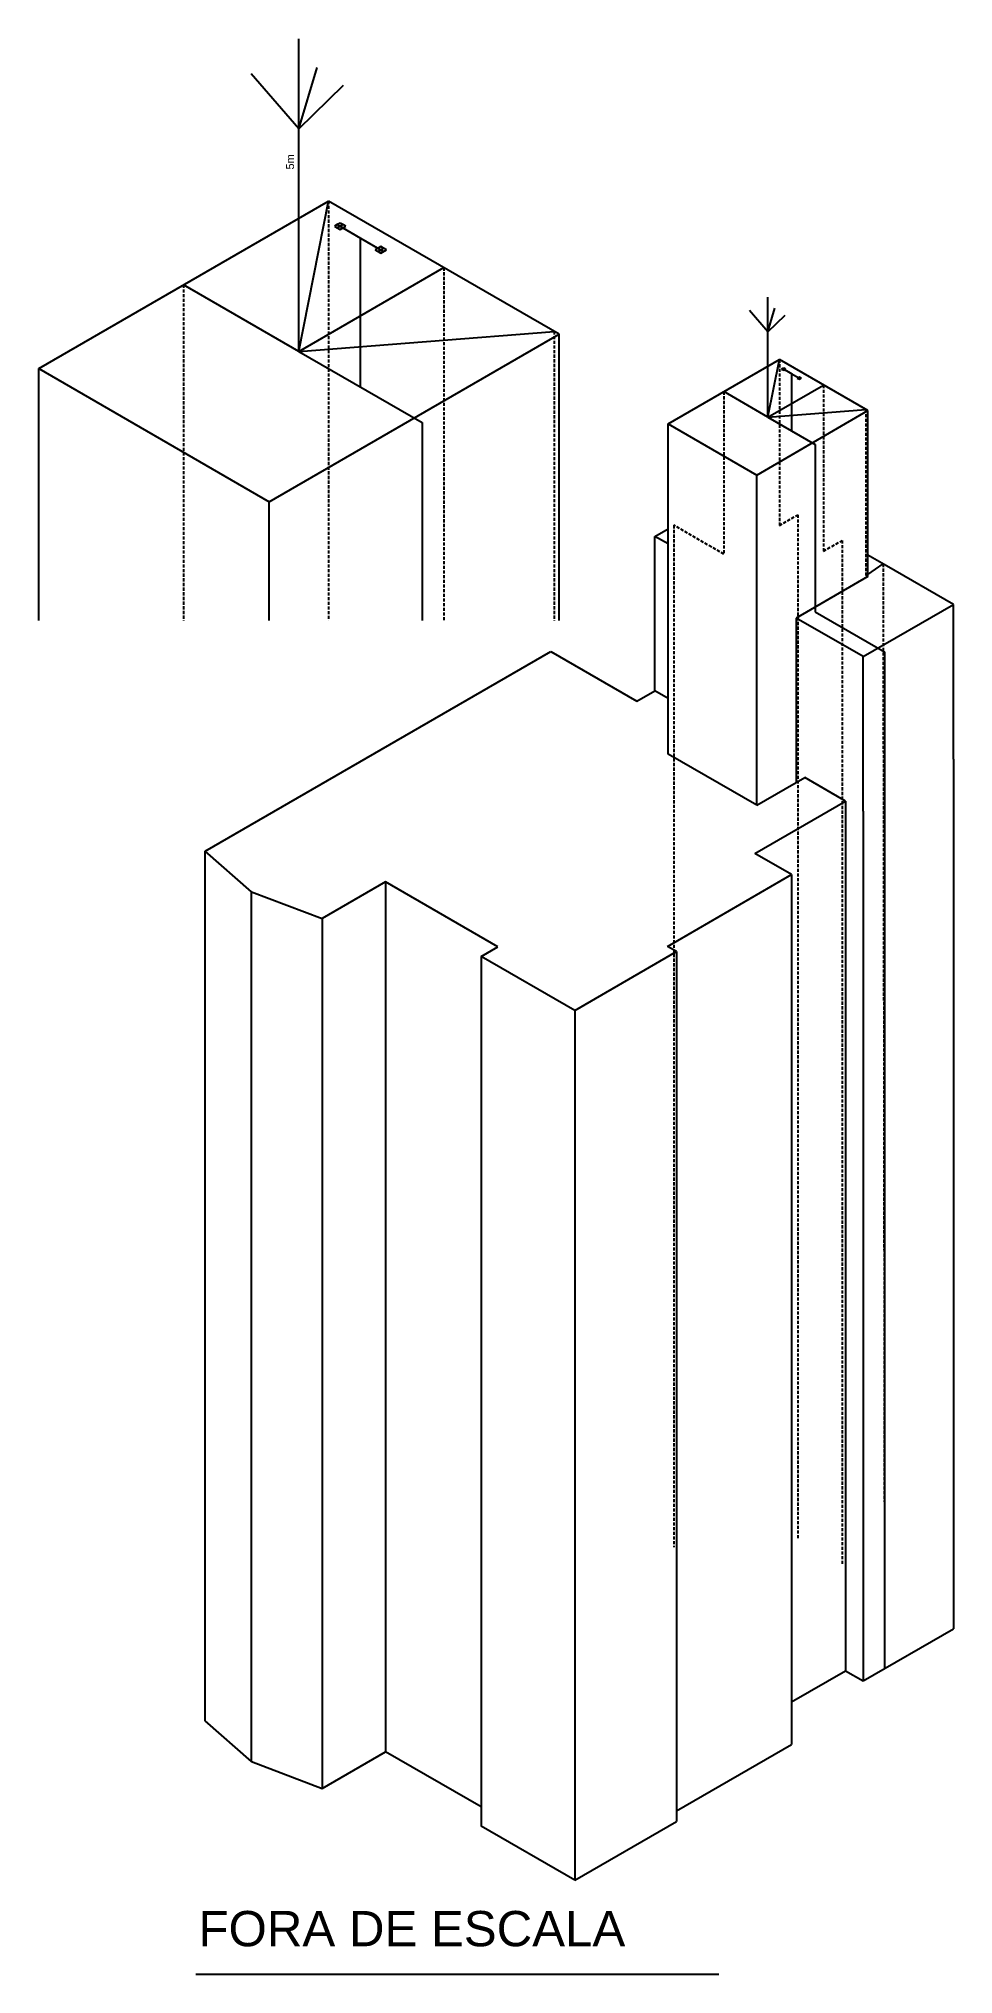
# Model space of a CAD drawing. Header units: inches. Extents: x 225 to 364, y 2 to 158.
# Drawn here: x 290.1 to 363.8, y 2.1 to 157.9 of the extents above; entities that cross this region are included whole.
import ezdxf

# ---------------------------------------------------------------- set-up
doc = ezdxf.new("R2010")
doc.units = ezdxf.units.IN
doc.header["$MEASUREMENT"] = 0
doc.linetypes.add('HIDDEN', pattern=[0.375, 0.25, -0.125])
for name, color, linetype in [('condutos', 61, 'Continuous'), ('estrutura', 180, 'Continuous'), ('materiais', 10, 'Continuous'), ('texto', 2, 'Continuous')]:
    doc.layers.add(name, color=color, linetype=linetype)
doc.styles.get("Standard").update_dxf_attribs({"font": 'arial.ttf'})

msp = doc.modelspace()

# ---------------------------------------------------------------- texts
at = {"layer": 'texto', "insert": (310.06, 145.5), "char_height": 0.629, "attachment_point": 1, "rotation": 90}
msp.add_mtext_dynamic_manual_height_columns('\\pxqc;5m', width=4.892, gutter_width=3.15, heights=[0], dxfattribs=at)
at = {"layer": 'texto', "insert": (300.16, 7.18), "char_height": 2.8384, "attachment_point": 1}
msp.add_mtext_dynamic_manual_height_columns('\\pxi-3,l4,ql,t4;FORA DE ESCALA', width=130.4611, gutter_width=14.19, heights=[0], dxfattribs=at)

# ---------------------------------------------------------------- linework, layer by layer
at = {"layer": 'condutos'}
for p, q in [((311.09, 132.7), (313.47, 144.8)), ((311.09, 132.7), (322.76, 139.44)), ((311.09, 132.7), (301.8, 138.06)), ((311.09, 132.7), (331.64, 134.31)), ((311.09, 132.7), (321.01, 126.97)), ((348.86, 127.4), (349.78, 132.04)), ((348.86, 127.4), (345.3, 129.46)), ((348.86, 127.4), (353.34, 129.99)), ((348.86, 127.4), (356.75, 128.02)), ((321.01, 126.97), (321.01, 111.05)), ((348.86, 127.4), (352.67, 125.2)), ((352.67, 125.2), (352.67, 111.73)), ((356.91, 114.75), (358.13, 115.59)), ((352.67, 111.73), (358.24, 108.52)), ((358.24, 108.52), (358.24, 26.69)), ((302.78, 2.09), (344.91, 2.09))]:
    msp.add_line(p, q, dxfattribs=at)
at = {"layer": 'condutos', "linetype": 'HIDDEN'}
for p, q in [((313.47, 144.8), (313.47, 111.05)), ((322.76, 139.44), (322.76, 111.05)), ((301.8, 138.06), (301.8, 111.05)), ((331.64, 134.31), (331.64, 111.05)), ((349.78, 132.04), (349.78, 118.69)), ((345.3, 129.46), (345.3, 116.38)), ((353.34, 129.99), (353.34, 116.63)), ((356.75, 128.02), (356.75, 114.66)), ((341.29, 118.7), (341.29, 36.47)), ((345.3, 116.38), (341.29, 118.7)), ((349.78, 118.69), (351.27, 119.55)), ((351.27, 119.55), (351.27, 37.12)), ((353.34, 116.63), (354.83, 117.49)), ((354.83, 117.49), (354.83, 35.06)), ((358.13, 115.59), (358.24, 33.09)), ((356.75, 114.66), (356.91, 114.75))]:
    msp.add_line(p, q, dxfattribs=at)
at = {"layer": 'estrutura'}
for p, q in [((290.13, 131.32), (313.47, 144.8)), ((332.04, 134.08), (313.47, 144.8)), ((308.7, 120.6), (332.04, 134.08)), ((332.04, 111.05), (332.04, 134.08)), ((290.13, 111.05), (290.13, 131.32)), ((290.13, 131.32), (308.7, 120.6)), ((340.82, 126.87), (349.78, 132.04)), ((356.91, 127.93), (349.78, 132.04)), ((347.95, 122.75), (356.91, 127.93)), ((356.91, 114.57), (356.91, 127.93)), ((340.82, 100.28), (340.82, 126.87)), ((340.82, 126.87), (347.95, 122.75)), ((347.95, 96.17), (347.95, 122.75)), ((308.7, 111.05), (308.7, 120.6)), ((339.75, 117.81), (340.82, 118.43)), ((339.75, 105.38), (339.75, 117.81)), ((340.82, 117.2), (339.75, 117.81)), ((358.4, 115.43), (356.91, 116.29)), ((363.79, 112.32), (358.4, 115.43)), ((356.91, 114.57), (351.13, 111.24)), ((356.52, 108.13), (363.79, 112.32)), ((363.79, 99.89), (363.79, 112.32)), ((356.52, 108.13), (351.13, 111.24)), ((351.13, 111.24), (351.13, 98.01)), ((303.55, 92.48), (331.38, 108.55)), ((331.38, 108.55), (338.3, 104.55)), ((356.52, 95.7), (356.52, 108.13)), ((338.3, 104.55), (339.75, 105.38)), ((339.75, 105.38), (339.75, 105.38)), ((340.82, 104.77), (339.75, 105.38)), ((347.95, 96.17), (340.82, 100.28)), ((363.79, 99.89), (363.79, 29.89)), ((347.95, 96.17), (351.83, 98.41)), ((355.11, 96.51), (351.83, 98.41)), ((347.81, 92.29), (355.11, 96.51)), ((355.11, 96.51), (355.11, 26.51)), ((356.52, 95.7), (356.52, 25.7)), ((303.55, 22.48), (303.55, 92.48)), ((307.28, 89.21), (303.55, 92.48)), ((350.76, 90.59), (347.81, 92.29)), ((340.76, 84.81), (350.76, 90.59)), ((350.76, 90.59), (350.76, 20.59)), ((307.28, 89.21), (312.95, 87.05)), ((307.28, 19.21), (307.28, 89.21)), ((318.05, 90), (312.95, 87.05)), ((327.1, 84.78), (318.05, 90)), ((318.05, 90), (318.05, 20)), ((312.95, 87.05), (312.95, 17.05)), ((325.76, 84.01), (327.1, 84.78)), ((333.3, 79.66), (341.49, 84.39)), ((341.49, 84.39), (340.76, 84.81)), ((341.49, 84.39), (341.49, 14.39)), ((333.3, 79.66), (325.76, 84.01)), ((325.76, 84.01), (325.76, 14.01)), ((333.3, 79.66), (333.3, 9.66)), ((356.52, 25.7), (363.79, 29.89)), ((350.76, 24), (355.11, 26.51)), ((355.11, 26.51), (356.52, 25.7)), ((307.28, 19.21), (303.55, 22.48)), ((341.49, 15.24), (350.76, 20.59)), ((307.28, 19.21), (312.95, 17.05)), ((312.95, 17.05), (318.05, 20)), ((325.76, 15.55), (318.05, 20)), ((333.3, 9.66), (341.49, 14.39)), ((333.3, 9.66), (325.76, 14.01))]:
    msp.add_line(p, q, dxfattribs=at)
at = {"layer": 'materiais'}
for p, q in [((311.09, 150.6), (311.09, 157.86)), ((311.09, 150.6), (307.23, 155.05)), ((311.09, 150.6), (312.55, 155.55)), ((311.09, 150.6), (314.67, 154.13)), ((311.09, 132.7), (311.09, 150.6)), ((314.18, 142.9), (313.96, 142.77)), ((313.96, 142.77), (314.18, 142.64)), ((314.41, 143.03), (314.18, 142.9)), ((314.18, 142.9), (316.04, 141.82)), ((314.18, 142.64), (314.63, 142.9)), ((314.41, 142.77), (314.18, 142.64)), ((314.18, 142.64), (314.41, 142.51)), ((314.63, 142.9), (314.41, 143.03)), ((314.63, 142.9), (314.41, 142.77)), ((314.41, 142.51), (314.86, 142.77)), ((314.86, 142.77), (314.63, 142.9)), ((316.04, 129.84), (316.04, 141.82)), ((316.04, 141.82), (317.91, 140.74)), ((317.46, 141.01), (317.23, 140.87)), ((317.23, 140.87), (317.46, 140.74)), ((317.68, 141.14), (317.46, 141.01)), ((317.46, 140.74), (317.91, 141.01)), ((317.68, 140.87), (317.46, 140.74)), ((317.46, 140.74), (317.68, 140.61)), ((317.91, 141.01), (317.68, 141.14)), ((317.68, 140.61), (318.13, 140.87)), ((318.13, 140.87), (317.91, 141.01)), ((348.86, 134.27), (347.38, 135.98)), ((348.86, 134.27), (348.86, 137.06)), ((348.86, 134.27), (349.42, 136.17)), ((348.86, 134.27), (350.24, 135.62)), ((348.86, 127.4), (348.86, 134.27)), ((350.05, 131.31), (349.96, 131.26)), ((349.96, 131.26), (350.05, 131.21)), ((350.14, 131.36), (350.05, 131.31)), ((350.05, 131.31), (350.77, 130.9)), ((350.05, 131.21), (350.22, 131.31)), ((350.14, 131.26), (350.05, 131.21)), ((350.05, 131.21), (350.14, 131.16)), ((350.22, 131.31), (350.14, 131.36)), ((350.22, 131.31), (350.14, 131.26)), ((350.14, 131.16), (350.31, 131.26)), ((350.31, 131.26), (350.22, 131.31)), ((350.77, 126.3), (350.77, 130.9)), ((350.77, 130.9), (351.48, 130.49)), ((351.31, 130.59), (351.22, 130.54)), ((351.22, 130.54), (351.31, 130.49)), ((351.4, 130.64), (351.31, 130.59)), ((351.31, 130.49), (351.48, 130.59)), ((351.4, 130.54), (351.31, 130.49)), ((351.31, 130.49), (351.4, 130.44)), ((351.48, 130.59), (351.4, 130.64)), ((351.4, 130.44), (351.57, 130.54)), ((351.57, 130.54), (351.48, 130.59))]:
    msp.add_line(p, q, dxfattribs=at)

msp.set_redraw_order([(e.dxf.handle, doc.entitydb.next_handle()) for e in msp.query("TEXT MTEXT ATTDEF DIMENSION ARC_DIMENSION")])  # texts and dimensions are drawn at this point

doc.saveas('drawing.dxf')
